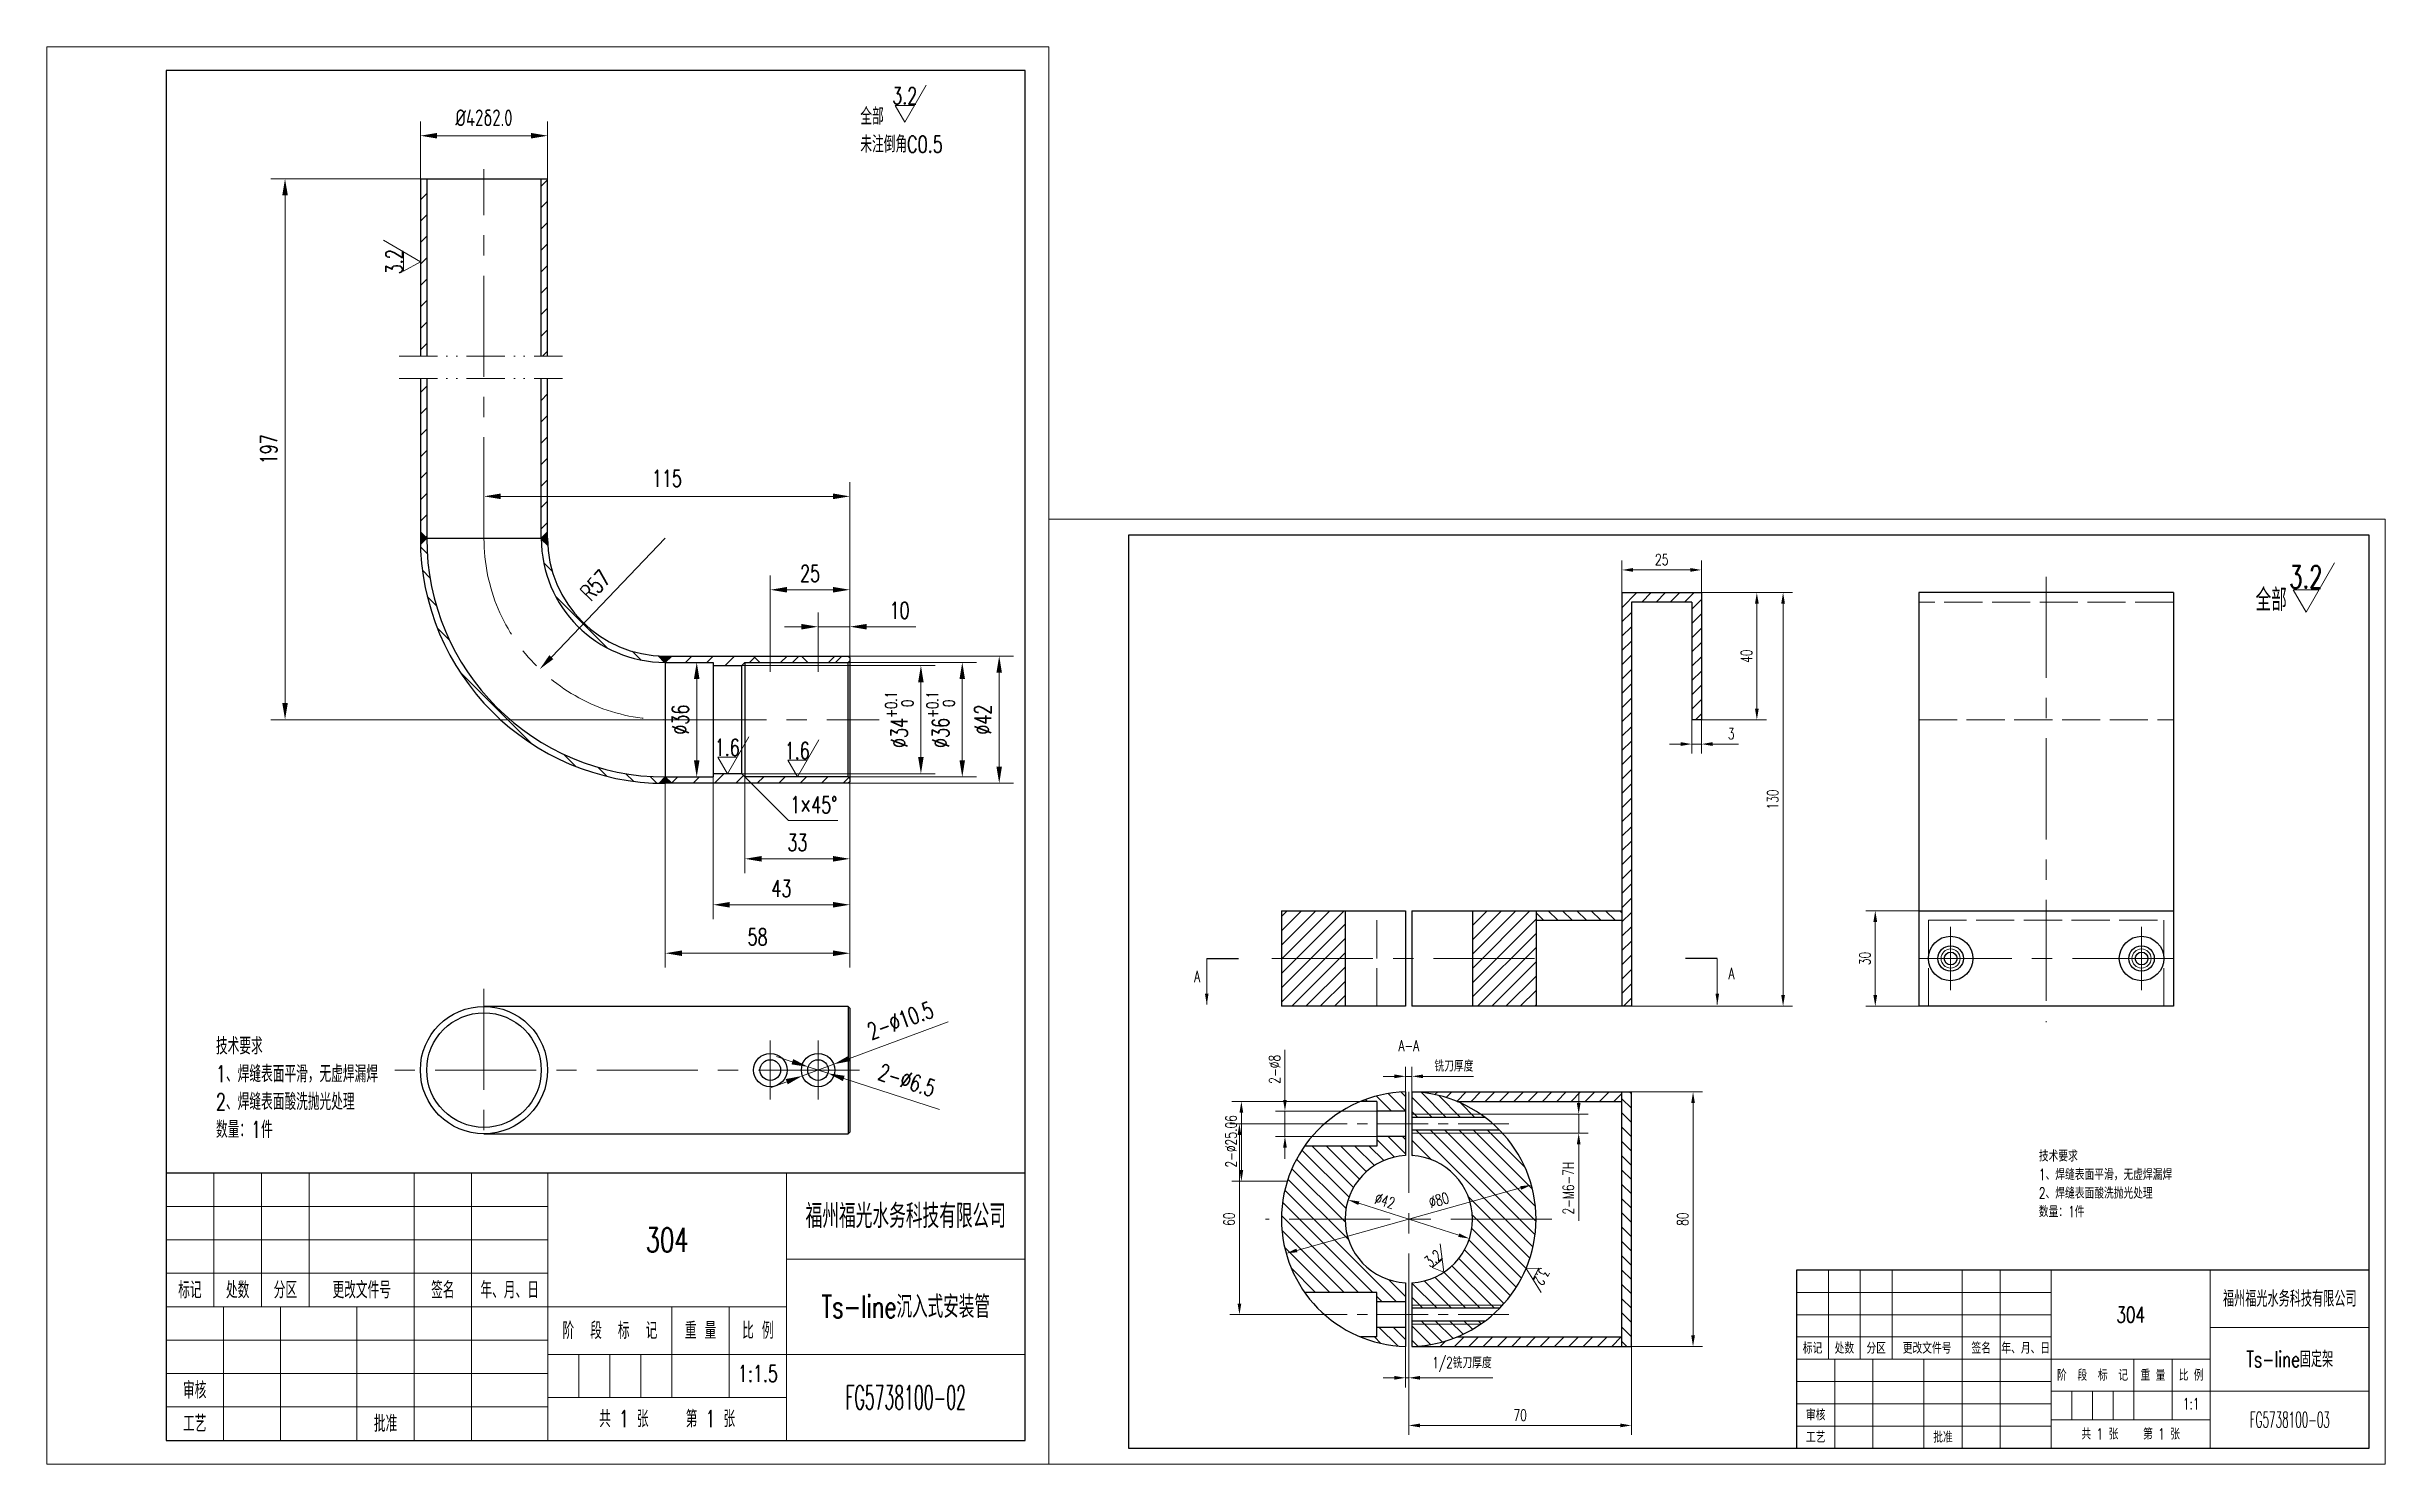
# Model space of a CAD drawing. Header units: millimetres. Extents: x 0 to 10469, y -1705 to 1188.
# Drawn here: x 2422 to 3157, y 0 to 446 of the extents above; entities that cross this region are included whole.
import ezdxf
from ezdxf.enums import TextEntityAlignment as Align

# ---------------------------------------------------------------- set-up
doc = ezdxf.new("R2010")
doc.units = ezdxf.units.MM
for name, pattern in [('ACAD_ISO02W100', [15, 12, -3]), ('ACAD_ISO12W100', [21, 12, -3, 0, -3, 0, -3]), ('CENTER', [50.8, 31.75, -6.35, 6.35, -6.35])]:
    doc.linetypes.add(name, pattern=pattern)
for name, color, linetype, lineweight in [('中心线', 1, 'CENTER', 15), ('剖断线', 3, 'ACAD_ISO12W100', 15), ('剖面线', 4, 'Continuous', 15), ('粗实线', 7, 'Continuous', 30), ('细实线', 3, 'Continuous', 15), ('虚线', 2, 'ACAD_ISO02W100', 15)]:
    doc.layers.add(name, color=color, linetype=linetype, lineweight=lineweight)
doc.styles.add('1.5', font='simplex.shx', dxfattribs={"width": 0.7, "height": 5.25, "bigfont": 'hztxt.shx'})
doc.styles.add('2', font='simplex.shx', dxfattribs={"width": 0.7, "height": 7, "bigfont": 'hztxt.shx'})
doc.styles.add('机械工程图样式', font='simplex.shx', dxfattribs={"width": 0.7, "height": 3.5, "bigfont": 'hztxt.shx'})
doc.dimstyles.new('机械工程图', dxfattribs={"dimtxt": 3.5, "dimasz": 3.5, "dimexe": 3, "dimexo": 0, "dimgap": 1.5, "dimtad": 1, "dimdec": 3, "dimdsep": 46, "dimtxsty": '机械工程图样式', "dimcen": 0, "dimclrd": 256, "dimclre": 256, "dimclrt": 256, "dimadec": 3, "dimazin": 2, "dimtfac": 1, "dimtdec": 3, "dimtmove": 0, "dimatfit": 3, "dimfxl": 1, "dimtolj": 1, "dimtzin": 0, "dimlwd": -1, "dimlwe": -1, "dimarcsym": 0})
doc.dimstyles.new('机械工程图-1.5', dxfattribs={"dimtxt": 3.5, "dimasz": 5.25, "dimexe": 4.5, "dimexo": 0, "dimgap": 2.5, "dimtad": 1, "dimdec": 3, "dimdsep": 46, "dimtxsty": '1.5', "dimcen": 0, "dimclrd": 256, "dimclre": 256, "dimadec": 0, "dimazin": 2, "dimtfac": 1, "dimtdec": 3, "dimtmove": 0, "dimatfit": 3, "dimfxl": 1, "dimtolj": 1, "dimtzin": 0, "dimlwd": -1, "dimlwe": -1, "dimarcsym": 0})
doc.dimstyles.new('机械工程图-1.5-圆', dxfattribs={"dimtxt": 3.5, "dimasz": 5.25, "dimexe": 4.5, "dimexo": 0, "dimgap": 3, "dimtad": 1, "dimdec": 3, "dimdsep": 46, "dimtxsty": '1.5', "dimcen": 0, "dimclrd": 256, "dimclre": 256, "dimadec": 0, "dimazin": 2, "dimtfac": 1, "dimtdec": 3, "dimtmove": 0, "dimatfit": 0, "dimfxl": 1, "dimtolj": 1, "dimtzin": 0, "dimlwd": -1, "dimlwe": -1, "dimarcsym": 0})
doc.dimstyles.new('机械工程图-圆', dxfattribs={"dimtxt": 3.5, "dimasz": 3.5, "dimexe": 3, "dimexo": 0, "dimgap": 1.5, "dimtad": 1, "dimdec": 3, "dimdsep": 46, "dimtxsty": '机械工程图样式', "dimcen": 0, "dimclrd": 256, "dimclre": 256, "dimadec": 0, "dimazin": 2, "dimtfac": 1, "dimtdec": 3, "dimtmove": 0, "dimatfit": 0, "dimfxl": 1, "dimtolj": 1, "dimtzin": 0, "dimlwd": -1, "dimlwe": -1, "dimarcsym": 0})
pattern_1 = [(135, (532.5, 1696.2404), (-2.245064, -2.245064), [])]
pattern_2 = [(45, (532.5, 1696.2404), (-2.245064, 2.245064), [])]

msp = doc.modelspace()

# ---------------------------------------------------------------- texts
at = {"layer": '剖断线', "insert": (2847.394, 133.3196), "char_height": 3.5, "width": 8.534657, "attachment_point": 1, "style": '机械工程图样式'}
msp.add_mtext('A-A', dxfattribs=at)
at = {"layer": '细实线'}
for s, insert, char_height, width, attachment_point, style in [('全部\\P未注倒角C0.5', (2678.2192, 426.2439), 5.25, 51.780815, 1, '1.5'), ('全部', (3116.7583, 275.1722), 7, 29.442141, 1, '2'), ('1×45%%d', (2656.1604, 209.8793), 5.25, 15.120755, 1, '1.5'), ('A', (2785.043, 155.0537), 3.5, 7.306376, 3, '机械工程图样式'), ('A', (2951.1264, 156.0003), 3.5, 7.306376, 1, '机械工程图样式'), ('技术要求\\P1、焊缝表面平滑，无虚焊漏焊\\P2、焊缝表面酸洗抛光处理\\P数量：1件', (2475.6762, 134.0555), 5.25, 51.723218, 1, '1.5'), ('技术要求\\P1、焊缝表面平滑，无虚焊漏焊\\P2、焊缝表面酸洗抛光处理\\P数量：1件', (3048.624, 98.638), 3.5, 103.875982, 1, '机械工程图样式')]:
    msp.add_mtext(s, dxfattribs=dict(at, insert=insert, char_height=char_height, width=width, attachment_point=attachment_point, style=style))

# ---------------------------------------------------------------- blocks, each defined once
blk = doc.blocks.new('粗糙度')
at = {"layer": '细实线'}
for p, q in [((0, 0), (4.48, 7.75)), ((0, 0), (-2.02, 3.5)), ((-2.02, 3.5), (2.02, 3.5))]:
    blk.add_line(p, q, dxfattribs=at)
at = {"layer": '细实线', "style": '机械工程图样式', "width": 0.7}
blk.add_attdef('粗糙度', text='', height=3.5, dxfattribs=at).set_placement((-0.02, 5.51), align=Align.MIDDLE_CENTER)
blk = doc.blocks.new('*D27')
at = {"layer": 'Defpoints', "color": 0}
for p in [(2631.92, 216.01), (2674.92, 214.51), (2631.92, 175.84)]:
    blk.add_point(p, dxfattribs=at)
at = {"layer": '细实线'}
for p, q in [((2631.92, 216.01), (2631.92, 171.34)), ((2674.92, 214.51), (2674.92, 171.34)), ((2669.67, 175.84), (2637.17, 175.84))]:
    blk.add_line(p, q, dxfattribs=at)
for points in [[(2637.17, 176.71), (2637.17, 174.96), (2631.92, 175.84)], [(2669.67, 176.71), (2669.67, 174.96), (2674.92, 175.84)]]:
    blk.add_solid(points, dxfattribs=at)
at = {"layer": '细实线', "color": 0, "insert": (2653.42, 180.96), "char_height": 5.25, "attachment_point": 5, "style": '1.5'}
blk.add_mtext('\\A1;43', dxfattribs=at)
blk = doc.blocks.new('*D31')
at = {"layer": 'Defpoints', "color": 0}
for p in [(2631.92, 252.01), (2626.79, 216.01), (2631.92, 216.01)]:
    blk.add_point(p, dxfattribs=at)
at = {"layer": '细实线'}
for p, q in [((2631.92, 252.01), (2622.29, 252.01)), ((2626.79, 246.76), (2626.79, 221.26)), ((2631.92, 216.01), (2622.29, 216.01))]:
    blk.add_line(p, q, dxfattribs=at)
for points in [[(2627.66, 246.76), (2625.91, 246.76), (2626.79, 252.01)], [(2625.91, 221.26), (2627.66, 221.26), (2626.79, 216.01)]]:
    blk.add_solid(points, dxfattribs=at)
at = {"layer": '细实线', "color": 0, "insert": (2621.66, 234.01), "char_height": 5.25, "attachment_point": 5, "rotation": 90, "style": '1.5'}
blk.add_mtext('\\A1;%%c36', dxfattribs=at)
blk = doc.blocks.new('*D32')
at = {"layer": 'Defpoints', "color": 0}
for p in [(2579.92, 417.54), (2539.92, 404.01), (2579.92, 404.01)]:
    blk.add_point(p, dxfattribs=at)
at = {"layer": '细实线'}
for p, q in [((2539.92, 404.01), (2539.92, 422.04)), ((2579.92, 404.01), (2579.92, 422.04)), ((2545.17, 417.54), (2574.67, 417.54))]:
    blk.add_line(p, q, dxfattribs=at)
for points in [[(2545.17, 418.42), (2545.17, 416.67), (2539.92, 417.54)], [(2574.67, 416.67), (2574.67, 418.42), (2579.92, 417.54)]]:
    blk.add_solid(points, dxfattribs=at)
at = {"layer": '细实线', "color": 0, "insert": (2559.92, 423.17), "char_height": 5.25, "attachment_point": 5, "style": '1.5'}
blk.add_mtext('\\A1;%%c42δ2.0', dxfattribs=at)
blk = doc.blocks.new('*D33')
at = {"layer": 'Defpoints', "color": 0}
for p in [(2616.92, 214.01), (2674.92, 214.51), (2674.92, 160.6)]:
    blk.add_point(p, dxfattribs=at)
at = {"layer": '细实线'}
for p, q in [((2616.92, 214.01), (2616.92, 156.1)), ((2674.92, 214.51), (2674.92, 156.1)), ((2622.17, 160.6), (2669.67, 160.6))]:
    blk.add_line(p, q, dxfattribs=at)
for points in [[(2622.17, 161.48), (2622.17, 159.73), (2616.92, 160.6)], [(2669.67, 161.48), (2669.67, 159.73), (2674.92, 160.6)]]:
    blk.add_solid(points, dxfattribs=at)
at = {"layer": '细实线', "color": 0, "insert": (2645.92, 165.73), "char_height": 5.25, "attachment_point": 5, "style": '1.5'}
blk.add_mtext('\\A1;58', dxfattribs=at)
blk = doc.blocks.new('*D34')
at = {"layer": 'Defpoints', "color": 0}
for p in [(2640.92, 251.01), (2640.92, 217.01), (2697.25, 217.01)]:
    blk.add_point(p, dxfattribs=at)
at = {"layer": '细实线'}
for p, q in [((2640.92, 251.01), (2701.75, 251.01)), ((2697.25, 245.76), (2697.25, 222.26)), ((2640.92, 217.01), (2701.75, 217.01))]:
    blk.add_line(p, q, dxfattribs=at)
for points in [[(2698.12, 245.76), (2696.37, 245.76), (2697.25, 251.01)], [(2696.37, 222.26), (2698.12, 222.26), (2697.25, 217.01)]]:
    blk.add_solid(points, dxfattribs=at)
at = {"layer": '细实线', "color": 0, "insert": (2690.46, 234.01), "char_height": 5.25, "attachment_point": 5, "rotation": 90, "style": '1.5'}
blk.add_mtext('\\A1;\\A1;%%c34{\\H0.7x;\\S+0.1^   0;}', dxfattribs=at)
blk = doc.blocks.new('*D35')
at = {"layer": 'Defpoints', "color": 0}
for p in [(2559.92, 304.2), (2559.92, 291.01), (2674.92, 253.51)]:
    blk.add_point(p, dxfattribs=at)
at = {"layer": '细实线'}
for p, q in [((2559.92, 291.01), (2559.92, 308.7)), ((2674.92, 253.51), (2674.92, 308.7)), ((2669.67, 304.2), (2565.17, 304.2))]:
    blk.add_line(p, q, dxfattribs=at)
for points in [[(2565.17, 305.08), (2565.17, 303.33), (2559.92, 304.2)], [(2669.67, 305.08), (2669.67, 303.33), (2674.92, 304.2)]]:
    blk.add_solid(points, dxfattribs=at)
at = {"layer": '细实线', "color": 0, "insert": (2617.42, 309.83), "char_height": 5.25, "attachment_point": 5, "style": '1.5'}
blk.add_mtext('\\A1;115', dxfattribs=at)
blk = doc.blocks.new('*D36')
at = {"layer": 'Defpoints', "color": 0}
for p in [(2669.84, 125.7), (2659.99, 122.05)]:
    blk.add_point(p, dxfattribs=at)
at = {"layer": '细实线'}
for p, q in [((2674.76, 127.53), (2705.82, 139.04)), ((2659.99, 122.05), (2669.84, 125.7)), ((2655.07, 120.23), (2650.15, 118.41))]:
    blk.add_line(p, q, dxfattribs=at)
for points in [[(2674.46, 128.35), (2675.07, 126.71), (2669.84, 125.7)], [(2655.38, 119.41), (2654.77, 121.05), (2659.99, 122.05)]]:
    blk.add_solid(points, dxfattribs=at)
at = {"layer": '细实线', "color": 0, "insert": (2690.8, 139.47), "char_height": 5.25, "attachment_point": 5, "rotation": 20.33385, "style": '1.5'}
blk.add_mtext('\\A1;2-∅10.5', dxfattribs=at)
blk = doc.blocks.new('*D37')
at = {"layer": 'Defpoints', "color": 0}
for p in [(2661.83, 124.88), (2668.01, 122.87)]:
    blk.add_point(p, dxfattribs=at)
at = {"layer": '细实线'}
for p, q in [((2656.83, 126.51), (2651.84, 128.13)), ((2661.83, 124.88), (2668.01, 122.87)), ((2673, 121.25), (2703.06, 111.47))]:
    blk.add_line(p, q, dxfattribs=at)
for points in [[(2656.56, 125.68), (2657.11, 127.34), (2661.83, 124.88)], [(2673.27, 122.08), (2672.73, 120.42), (2668.01, 122.87)]]:
    blk.add_solid(points, dxfattribs=at)
at = {"layer": '细实线', "color": 0, "insert": (2692.87, 120.7), "char_height": 5.25, "attachment_point": 5, "rotation": 341.97891, "style": '1.5'}
blk.add_mtext('\\A1;2-∅6.5', dxfattribs=at)
blk = doc.blocks.new('*D38')
at = {"layer": 'Defpoints', "color": 0}
for p in [(2674.92, 274.84), (2649.92, 258.01), (2674.92, 254.01)]:
    blk.add_point(p, dxfattribs=at)
at = {"layer": '细实线'}
for p, q in [((2649.92, 258.01), (2649.92, 279.34)), ((2674.92, 254.01), (2674.92, 279.34)), ((2655.17, 274.84), (2669.67, 274.84))]:
    blk.add_line(p, q, dxfattribs=at)
for points in [[(2655.17, 275.72), (2655.17, 273.97), (2649.92, 274.84)], [(2669.67, 275.72), (2669.67, 273.97), (2674.92, 274.84)]]:
    blk.add_solid(points, dxfattribs=at)
at = {"layer": '细实线', "color": 0, "insert": (2662.42, 279.97), "char_height": 5.25, "attachment_point": 5, "style": '1.5'}
blk.add_mtext('\\A1;25', dxfattribs=at)
blk = doc.blocks.new('*D39')
at = {"layer": 'Defpoints', "color": 0}
for p in [(2664.92, 258.01), (2674.92, 263.23), (2674.92, 254.01)]:
    blk.add_point(p, dxfattribs=at)
at = {"layer": '细实线'}
for p, q in [((2664.92, 258.01), (2664.92, 267.73)), ((2674.92, 254.01), (2674.92, 267.73)), ((2659.67, 263.23), (2654.42, 263.23)), ((2664.92, 263.23), (2674.92, 263.23)), ((2680.17, 263.23), (2695.67, 263.23))]:
    blk.add_line(p, q, dxfattribs=at)
for points in [[(2659.67, 264.1), (2659.67, 262.35), (2664.92, 263.23)], [(2680.17, 264.1), (2680.17, 262.35), (2674.92, 263.23)]]:
    blk.add_solid(points, dxfattribs=at)
at = {"layer": '细实线', "color": 0, "insert": (2690.54, 268.35), "char_height": 5.25, "attachment_point": 5, "style": '1.5'}
blk.add_mtext('\\A1;10', dxfattribs=at)
blk = doc.blocks.new('*D40')
at = {"layer": 'Defpoints', "color": 0}
for p in [(2674.42, 252.01), (2674.42, 216.01), (2710.25, 216.01)]:
    blk.add_point(p, dxfattribs=at)
at = {"layer": '细实线'}
for p, q in [((2674.42, 252.01), (2714.75, 252.01)), ((2710.25, 246.76), (2710.25, 221.26)), ((2674.42, 216.01), (2714.75, 216.01))]:
    blk.add_line(p, q, dxfattribs=at)
for points in [[(2711.12, 246.76), (2709.37, 246.76), (2710.25, 252.01)], [(2709.37, 221.26), (2711.12, 221.26), (2710.25, 216.01)]]:
    blk.add_solid(points, dxfattribs=at)
at = {"layer": '细实线', "color": 0, "insert": (2703.46, 234.01), "char_height": 5.25, "attachment_point": 5, "rotation": 90, "style": '1.5'}
blk.add_mtext('\\A1;\\A1;%%c36{\\H0.7x;\\S+0.1^   0;}', dxfattribs=at)
blk = doc.blocks.new('*D28')
at = {"layer": 'Defpoints', "color": 0}
for p in [(2674.42, 254.01), (2674.42, 214.01), (2721.86, 214.01)]:
    blk.add_point(p, dxfattribs=at)
at = {"layer": '细实线'}
for p, q in [((2674.42, 254.01), (2726.36, 254.01)), ((2721.86, 248.76), (2721.86, 219.26)), ((2674.42, 214.01), (2726.36, 214.01))]:
    blk.add_line(p, q, dxfattribs=at)
for points in [[(2722.73, 248.76), (2720.98, 248.76), (2721.86, 254.01)], [(2720.98, 219.26), (2722.73, 219.26), (2721.86, 214.01)]]:
    blk.add_solid(points, dxfattribs=at)
at = {"layer": '细实线', "color": 0, "insert": (2716.73, 234.01), "char_height": 5.25, "attachment_point": 5, "rotation": 90, "style": '1.5'}
blk.add_mtext('\\A1;%%c42', dxfattribs=at)
blk = doc.blocks.new('*D41')
at = {"layer": 'Defpoints', "color": 0}
for p in [(2616.92, 291.01), (2577.45, 249.88)]:
    blk.add_point(p, dxfattribs=at)
at = {"layer": '细实线'}
blk.add_line((2616.92, 291.01), (2581.09, 253.67), dxfattribs=at)
blk.add_solid([(2580.45, 254.27), (2581.72, 253.06), (2577.45, 249.88)], dxfattribs=at)
at = {"layer": '细实线', "color": 0, "insert": (2594.94, 276.23), "char_height": 5.25, "attachment_point": 5, "rotation": 46.17842, "style": '1.5'}
blk.add_mtext('\\A1;R57', dxfattribs=at)
blk = doc.blocks.new('*D29')
at = {"layer": 'Defpoints', "color": 0}
for p in [(2641.92, 216.01), (2674.92, 214.51), (2674.92, 190.28)]:
    blk.add_point(p, dxfattribs=at)
at = {"layer": '细实线'}
for p, q in [((2641.92, 216.01), (2641.92, 185.78)), ((2674.92, 214.51), (2674.92, 185.78)), ((2647.17, 190.28), (2669.67, 190.28))]:
    blk.add_line(p, q, dxfattribs=at)
for points in [[(2647.17, 191.16), (2647.17, 189.41), (2641.92, 190.28)], [(2669.67, 191.16), (2669.67, 189.41), (2674.92, 190.28)]]:
    blk.add_solid(points, dxfattribs=at)
at = {"layer": '细实线', "color": 0, "insert": (2658.42, 195.41), "char_height": 5.25, "attachment_point": 5, "style": '1.5'}
blk.add_mtext('\\A1;33', dxfattribs=at)
blk = doc.blocks.new('标题栏')
at = {"layer": '粗实线'}
blk.add_lwpolyline([(-180, 0), (0, 0), (0, 56), (-180, 56)], close=True, dxfattribs=at)
at = {"layer": '细实线'}
for p, q in [((-170, 56), (-170, 28)), ((-160, 56), (-160, 28)), ((-150, 56), (-150, 28)), ((-128, 56), (-128, 0)), ((-116, 56), (-116, 0)), ((-100, 56), (-100, 0)), ((-50, 56), (-50, 0)), ((-100, 49), (-180, 49)), ((-100, 42), (-180, 42)), ((-100, 35), (-180, 35)), ((0, 38), (-50, 38)), ((-50, 28), (-180, 28)), ((-168, 28), (-168, 0)), ((-156, 28), (-156, 0)), ((-140, 28), (-140, 0)), ((-74, 28), (-74, 9)), ((-62, 28), (-62, 9)), ((-100, 21), (-180, 21)), ((0, 18), (-100, 18)), ((-93.5, 18), (-93.5, 9)), ((-87, 18), (-87, 9)), ((-80.5, 18), (-80.5, 9)), ((-100, 14), (-180, 14)), ((-100, 7), (-180, 7)), ((-100, 9), (-50, 9))]:
    blk.add_line(p, q, dxfattribs=at)
at = {"layer": '细实线', "style": '机械工程图样式', "width": 0.7}
for s, p in [('标记', (-175, 31.5)), ('处数', (-165, 31.49)), ('分区', (-155, 31.5)), ('更改文件号', (-139, 31.5)), ('签名', (-122, 31.5)), ('年、月、日', (-108, 31.5)), ('阶  段  标  记', (-87, 23)), ('重 量', (-68, 23)), ('比 例', (-56, 23)), ('审核', (-174, 10.5)), ('工艺', (-174, 3.5)), ('批准', (-134, 3.5))]:
    blk.add_text(s, height=3.5, dxfattribs=at).set_placement(p, align=Align.MIDDLE_CENTER)
for tag, height, p in [('单位名称', 5, (-25, 47)), ('材料标记', 5, (-75, 42)), ('图样名称', 5, (-25, 28)), ('重量', 3.5, (-68, 14)), ('比例', 3.5, (-56, 14)), ('图样代号', 5, (-25, 9)), ('共张第张', 3.5, (-75, 4.51))]:
    blk.add_attdef(tag, text='', height=height, dxfattribs=at).set_placement(p, align=Align.MIDDLE_CENTER)
blk = doc.blocks.new('*D42')
at = {"layer": 'Defpoints', "color": 0}
for p in [(2850.58, 37.01), (2920.58, 37.01), (2920.58, 12.19)]:
    blk.add_point(p, dxfattribs=at)
at = {"layer": '细实线'}
for p, q in [((2850.58, 37.01), (2850.58, 9.19)), ((2920.58, 37.01), (2920.58, 9.19)), ((2854.08, 12.19), (2917.08, 12.19))]:
    blk.add_line(p, q, dxfattribs=at)
for points in [[(2854.08, 12.78), (2854.08, 11.61), (2850.58, 12.19)], [(2917.08, 12.78), (2917.08, 11.61), (2920.58, 12.19)]]:
    blk.add_solid(points, dxfattribs=at)
at = {"layer": '细实线', "insert": (2885.58, 15.44), "char_height": 3.5, "attachment_point": 5, "style": '机械工程图样式'}
blk.add_mtext('\\A1;70', dxfattribs=at)
blk = doc.blocks.new('*D30')
at = {"layer": 'Defpoints', "color": 0}
for p in [(2942.58, 273.95), (2959.99, 273.95), (2942.58, 233.95)]:
    blk.add_point(p, dxfattribs=at)
at = {"layer": '细实线'}
for p, q in [((2942.58, 273.95), (2962.99, 273.95)), ((2959.99, 237.45), (2959.99, 270.45)), ((2942.58, 233.95), (2962.99, 233.95))]:
    blk.add_line(p, q, dxfattribs=at)
for points in [[(2959.41, 270.45), (2960.58, 270.45), (2959.99, 273.95)], [(2959.41, 237.45), (2960.58, 237.45), (2959.99, 233.95)]]:
    blk.add_solid(points, dxfattribs=at)
at = {"layer": '细实线', "color": 0, "insert": (2956.74, 253.95), "char_height": 3.5, "attachment_point": 5, "rotation": 90, "style": '机械工程图样式'}
blk.add_mtext('\\A1;40', dxfattribs=at)
blk = doc.blocks.new('*D43')
at = {"layer": 'Defpoints', "color": 0}
for p in [(3010.91, 173.95), (2997.22, 143.95), (3010.91, 143.95)]:
    blk.add_point(p, dxfattribs=at)
at = {"layer": '细实线'}
for p, q in [((3010.91, 173.95), (2994.22, 173.95)), ((2997.22, 170.45), (2997.22, 147.45)), ((3010.91, 143.95), (2994.22, 143.95))]:
    blk.add_line(p, q, dxfattribs=at)
for points in [[(2996.63, 170.45), (2997.8, 170.45), (2997.22, 173.95)], [(2996.63, 147.45), (2997.8, 147.45), (2997.22, 143.95)]]:
    blk.add_solid(points, dxfattribs=at)
at = {"layer": '细实线', "color": 0, "insert": (2993.97, 158.95), "char_height": 3.5, "attachment_point": 5, "rotation": 90, "style": '机械工程图样式'}
blk.add_mtext('\\A1;30', dxfattribs=at)
blk = doc.blocks.new('*D44')
at = {"layer": 'Defpoints', "color": 0}
for p in [(2939.58, 233.95), (2942.58, 233.95), (2942.58, 226.34)]:
    blk.add_point(p, dxfattribs=at)
at = {"layer": '细实线'}
for p, q in [((2939.58, 233.95), (2939.58, 223.34)), ((2942.58, 233.95), (2942.58, 223.34)), ((2936.08, 226.34), (2932.58, 226.34)), ((2939.58, 226.34), (2942.58, 226.34)), ((2946.08, 226.34), (2954.22, 226.34))]:
    blk.add_line(p, q, dxfattribs=at)
for points in [[(2936.08, 226.93), (2936.08, 225.76), (2939.58, 226.34)], [(2946.08, 226.93), (2946.08, 225.76), (2942.58, 226.34)]]:
    blk.add_solid(points, dxfattribs=at)
at = {"layer": '细实线', "color": 0, "insert": (2951.9, 229.59), "char_height": 3.5, "attachment_point": 5, "style": '机械工程图样式'}
blk.add_mtext('\\A1;3', dxfattribs=at)
blk = doc.blocks.new('*D45')
at = {"layer": 'Defpoints', "color": 0}
for p in [(2851.58, 121.91), (2849.58, 117), (2851.58, 117)]:
    blk.add_point(p, dxfattribs=at)
at = {"layer": '细实线'}
for p, q in [((2846.08, 121.91), (2842.58, 121.91)), ((2849.58, 117), (2849.58, 124.91)), ((2849.58, 121.91), (2851.58, 121.91)), ((2851.58, 117), (2851.58, 124.91)), ((2855.08, 121.91), (2870.98, 121.91))]:
    blk.add_line(p, q, dxfattribs=at)
for points in [[(2846.08, 121.33), (2846.08, 122.5), (2849.58, 121.91)], [(2855.08, 122.5), (2855.08, 121.33), (2851.58, 121.91)]]:
    blk.add_solid(points, dxfattribs=at)
at = {"layer": '细实线', "color": 0, "insert": (2864.78, 125.16), "char_height": 3.5, "attachment_point": 5, "style": '机械工程图样式'}
blk.add_mtext('\\A1;铣刀厚度', dxfattribs=at)
blk = doc.blocks.new('*D46')
at = {"layer": 'Defpoints', "color": 0}
for p in [(2889.11, 87.76), (2812.06, 66.27)]:
    blk.add_point(p, dxfattribs=at)
at = {"layer": '细实线'}
blk.add_line((2815.43, 67.21), (2885.74, 86.82), dxfattribs=at)
for points in [[(2885.59, 87.38), (2885.9, 86.26), (2889.11, 87.76)], [(2815.27, 67.77), (2815.58, 66.64), (2812.06, 66.27)]]:
    blk.add_solid(points, dxfattribs=at)
at = {"layer": '细实线', "color": 0, "insert": (2860.05, 83.03), "char_height": 3.5, "attachment_point": 5, "rotation": 15.58342, "style": '机械工程图样式'}
blk.add_mtext('\\A1;∅80', dxfattribs=at)
blk = doc.blocks.new('*D47')
at = {"layer": 'Defpoints', "color": 0}
for p in [(2831.53, 83.1), (2869.64, 70.93)]:
    blk.add_point(p, dxfattribs=at)
at = {"layer": '细实线'}
blk.add_line((2834.87, 82.03), (2866.3, 71.99), dxfattribs=at)
for points in [[(2835.04, 82.59), (2834.69, 81.48), (2831.53, 83.1)], [(2866.13, 71.44), (2866.48, 72.55), (2869.64, 70.93)]]:
    blk.add_solid(points, dxfattribs=at)
at = {"layer": '细实线', "color": 0, "insert": (2843.11, 82.81), "char_height": 3.5, "attachment_point": 5, "rotation": 342.28882, "style": '机械工程图样式'}
blk.add_mtext('\\A1;%%c42', dxfattribs=at)
blk = doc.blocks.new('*D48')
at = {"layer": 'Defpoints', "color": 0}
for p in [(2873.19, 110.01), (2880.1, 104.01), (2904, 104.01)]:
    blk.add_point(p, dxfattribs=at)
at = {"layer": '细实线'}
for p, q in [((2904, 113.51), (2904, 117.01)), ((2873.19, 110.01), (2907, 110.01)), ((2880.1, 104.01), (2907, 104.01)), ((2904, 110.01), (2904, 104.01)), ((2904, 100.51), (2904, 76.51))]:
    blk.add_line(p, q, dxfattribs=at)
for points in [[(2903.41, 113.51), (2904.58, 113.51), (2904, 110.01)], [(2904.58, 100.51), (2903.41, 100.51), (2904, 104.01)]]:
    blk.add_solid(points, dxfattribs=at)
at = {"layer": '细实线', "insert": (2900.75, 86.76), "char_height": 3.5, "attachment_point": 5, "rotation": 90, "style": '机械工程图样式'}
blk.add_mtext('\\A1;2-M6-7H', dxfattribs=at)
blk = doc.blocks.new('*D49')
at = {"layer": 'Defpoints', "color": 0}
for p in [(2849.58, 37.01), (2850.58, 37.01), (2850.58, 27.16)]:
    blk.add_point(p, dxfattribs=at)
at = {"layer": '细实线'}
for p, q in [((2849.58, 37.01), (2849.58, 24.16)), ((2850.58, 37.01), (2850.58, 24.16)), ((2846.08, 27.16), (2842.58, 27.16)), ((2849.58, 27.16), (2850.58, 27.16)), ((2854.08, 27.16), (2876.96, 27.16))]:
    blk.add_line(p, q, dxfattribs=at)
for points in [[(2846.08, 26.58), (2846.08, 27.74), (2849.58, 27.16)], [(2854.08, 27.74), (2854.08, 26.58), (2850.58, 27.16)]]:
    blk.add_solid(points, dxfattribs=at)
at = {"layer": '细实线', "insert": (2867.27, 31.33), "char_height": 3.5, "attachment_point": 5, "style": '机械工程图样式'}
blk.add_mtext('\\A1;1/2铣刀厚度', dxfattribs=at)
blk = doc.blocks.new('*D50')
at = {"layer": 'Defpoints', "color": 0}
for p in [(2920.58, 117.01), (2920.58, 37.01), (2939.94, 37.01)]:
    blk.add_point(p, dxfattribs=at)
at = {"layer": '细实线'}
for p, q in [((2920.58, 117.01), (2942.94, 117.01)), ((2939.94, 113.51), (2939.94, 40.51)), ((2920.58, 37.01), (2942.94, 37.01))]:
    blk.add_line(p, q, dxfattribs=at)
for points in [[(2939.36, 113.51), (2940.53, 113.51), (2939.94, 117.01)], [(2939.36, 40.51), (2940.53, 40.51), (2939.94, 37.01)]]:
    blk.add_solid(points, dxfattribs=at)
at = {"layer": '细实线', "insert": (2936.69, 77.01), "char_height": 3.5, "attachment_point": 5, "rotation": 90, "style": '机械工程图样式'}
blk.add_mtext('\\A1;80', dxfattribs=at)
blk = doc.blocks.new('*D51')
at = {"layer": 'Defpoints', "color": 0}
for p in [(2497.39, 404.01), (2539.92, 404.01), (2616.92, 234.01)]:
    blk.add_point(p, dxfattribs=at)
at = {"layer": '细实线'}
for p, q in [((2539.92, 404.01), (2492.89, 404.01)), ((2497.39, 239.26), (2497.39, 398.76)), ((2616.92, 234.01), (2492.89, 234.01))]:
    blk.add_line(p, q, dxfattribs=at)
for points in [[(2498.27, 398.76), (2496.52, 398.76), (2497.39, 404.01)], [(2496.52, 239.26), (2498.27, 239.26), (2497.39, 234.01)]]:
    blk.add_solid(points, dxfattribs=at)
at = {"layer": '细实线', "color": 0, "insert": (2492.27, 319.01), "char_height": 5.25, "attachment_point": 5, "rotation": 90, "style": '1.5'}
blk.add_mtext('\\A1;197', dxfattribs=at)
blk = doc.blocks.new('*D52')
at = {"layer": 'Defpoints', "color": 0}
for p in [(2942.58, 273.95), (2920.58, 143.95), (2968.24, 143.95)]:
    blk.add_point(p, dxfattribs=at)
at = {"layer": '细实线'}
for p, q in [((2942.58, 273.95), (2971.24, 273.95)), ((2968.24, 270.45), (2968.24, 147.45)), ((2920.58, 143.95), (2971.24, 143.95))]:
    blk.add_line(p, q, dxfattribs=at)
for points in [[(2967.65, 270.45), (2968.82, 270.45), (2968.24, 273.95)], [(2967.65, 147.45), (2968.82, 147.45), (2968.24, 143.95)]]:
    blk.add_solid(points, dxfattribs=at)
at = {"layer": '细实线', "insert": (2964.99, 208.95), "char_height": 3.5, "attachment_point": 5, "rotation": 90, "style": '机械工程图样式'}
blk.add_mtext('\\A1;130', dxfattribs=at)
blk = doc.blocks.new('*D53')
at = {"layer": 'Defpoints', "color": 0}
for p in [(2942.58, 281.07), (2917.58, 273.95), (2942.58, 273.95)]:
    blk.add_point(p, dxfattribs=at)
at = {"layer": '细实线'}
for p, q in [((2917.58, 273.95), (2917.58, 284.07)), ((2921.08, 281.07), (2939.08, 281.07)), ((2942.58, 273.95), (2942.58, 284.07))]:
    blk.add_line(p, q, dxfattribs=at)
for points in [[(2921.08, 281.66), (2921.08, 280.49), (2917.58, 281.07)], [(2939.08, 281.66), (2939.08, 280.49), (2942.58, 281.07)]]:
    blk.add_solid(points, dxfattribs=at)
at = {"layer": '细实线', "insert": (2930.08, 284.32), "char_height": 3.5, "attachment_point": 5, "style": '机械工程图样式'}
blk.add_mtext('\\A1;25', dxfattribs=at)
blk = doc.blocks.new('*D54')
at = {"layer": 'Defpoints', "color": 0}
for p in [(2811.67, 111.01), (2840.58, 111.01), (2840.58, 103.01)]:
    blk.add_point(p, dxfattribs=at)
at = {"layer": '细实线'}
for p, q in [((2811.67, 114.51), (2811.67, 130.23)), ((2840.58, 111.01), (2808.67, 111.01)), ((2811.67, 103.01), (2811.67, 111.01)), ((2840.58, 103.01), (2808.67, 103.01)), ((2811.67, 99.51), (2811.67, 96.01))]:
    blk.add_line(p, q, dxfattribs=at)
for points in [[(2811.09, 114.51), (2812.26, 114.51), (2811.67, 111.01)], [(2812.26, 99.51), (2811.09, 99.51), (2811.67, 103.01)]]:
    blk.add_solid(points, dxfattribs=at)
at = {"layer": '细实线', "insert": (2808.42, 124.12), "char_height": 3.5, "attachment_point": 5, "rotation": 90, "style": '机械工程图样式'}
blk.add_mtext('\\A1;2-%%c8', dxfattribs=at)
blk = doc.blocks.new('*D55')
at = {"layer": 'Defpoints', "color": 0}
for p in [(2797.98, 114.01), (2835.39, 114.01), (2812.41, 88.95)]:
    blk.add_point(p, dxfattribs=at)
at = {"layer": '细实线'}
for p, q in [((2835.39, 114.01), (2794.98, 114.01)), ((2797.98, 92.45), (2797.98, 110.51)), ((2812.41, 88.95), (2794.98, 88.95))]:
    blk.add_line(p, q, dxfattribs=at)
for points in [[(2798.56, 110.51), (2797.39, 110.51), (2797.98, 114.01)], [(2797.39, 92.45), (2798.56, 92.45), (2797.98, 88.95)]]:
    blk.add_solid(points, dxfattribs=at)
at = {"layer": '细实线', "insert": (2794.73, 101.48), "char_height": 3.5, "attachment_point": 5, "rotation": 90, "style": '机械工程图样式'}
blk.add_mtext('\\A1;2-%%c25.06', dxfattribs=at)
blk = doc.blocks.new('*D56')
at = {"layer": 'Defpoints', "color": 0}
for p in [(2821.13, 107.01), (2797.36, 47.01), (2821.13, 47.01)]:
    blk.add_point(p, dxfattribs=at)
at = {"layer": '细实线'}
for p, q in [((2821.13, 107.01), (2794.36, 107.01)), ((2797.36, 103.51), (2797.36, 50.51)), ((2821.13, 47.01), (2794.36, 47.01))]:
    blk.add_line(p, q, dxfattribs=at)
for points in [[(2796.78, 103.51), (2797.95, 103.51), (2797.36, 107.01)], [(2796.78, 50.51), (2797.95, 50.51), (2797.36, 47.01)]]:
    blk.add_solid(points, dxfattribs=at)
at = {"layer": '细实线', "insert": (2794.11, 77.01), "char_height": 3.5, "attachment_point": 5, "rotation": 90, "style": '机械工程图样式'}
blk.add_mtext('\\A1;60', dxfattribs=at)

# ---------------------------------------------------------------- dimensions: what is measured, and where the dimension line sits
at = {"layer": '细实线'}
for base, p1, p2, text, dimstyle, picture, middle in [((2579.9176, 417.5439), (2539.9176, 404.0056), (2579.9176, 404.0056), '%%c42δ2.0', '机械工程图-1.5-圆', '*D32', (2559.9176, 423.1689)), ((2851.5847, 121.9147), (2849.5847, 116.9993), (2851.5847, 116.9993), '铣刀厚度', '机械工程图-圆', '*D45', (2864.7822, 125.1647)), ((2850.5847, 27.1597), (2849.5847, 37.0118), (2850.5847, 37.0118), '1/2铣刀厚度', '机械工程图', '*D49', (2867.2716, 31.3263))]:
    dim = msp.add_linear_dim(base=base, p1=p1, p2=p2, text=text, dimstyle=dimstyle, dxfattribs=at)
    dim.commit()
    dim.dimension.update_dxf_attribs({"geometry": picture, "text_midpoint": middle})
for base, p1, p2, text, dimstyle, picture, middle in [((2497.3903, 404.0056), (2616.9176, 234.0056), (2539.9176, 404.0056), '197', '机械工程图-1.5', '*D51', (2492.2653, 319.0056)), ((2626.7878, 216.0056), (2631.9176, 252.0056), (2631.9176, 216.0056), '%%c<>', '机械工程图-1.5', '*D31', (2621.6628, 234.0056)), ((2710.2481, 216.0056), (2674.4176, 252.0056), (2674.4176, 216.0056), '\\A1;%%c<>{\\H0.7x;\\S+0.1^   0;}', '机械工程图-1.5', '*D40', (2703.4606, 234.0056)), ((2811.6728, 111.0118), (2840.5847, 103.0118), (2840.5847, 111.0118), '2-%%c<>', '机械工程图', '*D54', (2808.4228, 124.1201)), ((2797.9775, 114.0118), (2812.4083, 88.9517), (2835.3861, 114.0118), '2-%%c<>', '机械工程图', '*D55', (2794.7275, 101.4818)), ((2903.9952, 104.0118), (2873.19, 110.0118), (2880.0974, 104.0118), '2-M<>-7H', '机械工程图', '*D48', (2900.7452, 86.7618))]:
    dim = msp.add_linear_dim(base=base, p1=p1, p2=p2, angle=90, text=text, dimstyle=dimstyle, dxfattribs=at)
    dim.commit()
    dim.dimension.update_dxf_attribs({"geometry": picture, "text_midpoint": middle})
for base, p1, p2, dimstyle, picture, middle in [((2559.9176, 304.2001), (2674.9176, 253.5056), (2559.9176, 291.0056), '机械工程图-1.5-圆', '*D35', (2617.4176, 309.8251)), ((2674.9176, 274.8417), (2649.9176, 258.0056), (2674.9176, 254.0056), '机械工程图-1.5', '*D38', (2662.4176, 279.9667)), ((2942.5847, 281.0739), (2917.5847, 273.9458), (2942.5847, 273.9458), '机械工程图', '*D53', (2930.0847, 284.3239)), ((2674.9176, 263.2297), (2664.9176, 258.0056), (2674.9176, 254.0056), '机械工程图-1.5', '*D39', (2690.5426, 268.3547)), ((2942.5847, 226.3449), (2939.5847, 233.9458), (2942.5847, 233.9458), '机械工程图-圆', '*D44', (2951.9014, 229.5949)), ((2631.9176, 175.8365), (2674.9176, 214.5056), (2631.9176, 216.0056), '机械工程图-1.5', '*D27', (2653.4176, 180.9615)), ((2920.5847, 12.1919), (2850.5847, 37.0118), (2920.5847, 37.0118), '机械工程图', '*D42', (2885.5847, 15.4419))]:
    dim = msp.add_linear_dim(base=base, p1=p1, p2=p2, dimstyle=dimstyle, dxfattribs=at)
    dim.commit()
    dim.dimension.update_dxf_attribs({"geometry": picture, "text_midpoint": middle})
dim = msp.add_radius_dim(center=(2616.9176, 291.0056), mpoint=(2577.4499, 249.8801), dimstyle='机械工程图-1.5-圆', dxfattribs=at)
dim.commit()
dim.dimension.update_dxf_attribs({"geometry": '*D41', "text_midpoint": (2594.9429, 276.2316)})
for base, p1, p2, dimstyle, picture, middle in [((2968.2381, 143.9458), (2942.5847, 273.9458), (2920.5847, 143.9458), '机械工程图', '*D52', (2964.9881, 208.9458)), ((2959.9937, 273.9458), (2942.5847, 233.9458), (2942.5847, 273.9458), '机械工程图-圆', '*D30', (2956.7437, 253.9458)), ((2997.2154, 143.9458), (3010.9065, 173.9458), (3010.9065, 143.9458), '机械工程图-圆', '*D43', (2993.9654, 158.9458)), ((2939.9427, 37.0118), (2920.5847, 117.0118), (2920.5847, 37.0118), '机械工程图', '*D50', (2936.6927, 77.0118)), ((2797.3637, 47.0118), (2821.1272, 107.0118), (2821.1272, 47.0118), '机械工程图', '*D56', (2794.1137, 77.0118))]:
    dim = msp.add_linear_dim(base=base, p1=p1, p2=p2, angle=90, dimstyle=dimstyle, dxfattribs=at)
    dim.commit()
    dim.dimension.update_dxf_attribs({"geometry": picture, "text_midpoint": middle})
for base, p1, p2, text, picture, middle in [((2697.2456, 217.0056), (2640.9176, 251.0056), (2640.9176, 217.0056), '\\A1;%%c<>{\\H0.7x;\\S+0.1^   0;}', '*D34', (2697.2456, 234.0056)), ((2721.8567, 214.0056), (2674.4176, 254.0056), (2674.4176, 214.0056), '%%c42', '*D28', (2721.8567, 234.0056))]:
    dim = msp.add_linear_dim(base=base, p1=p1, p2=p2, angle=90, text=text, dimstyle='机械工程图-1.5', dxfattribs=at)
    dim.commit()
    dim.dimension.update_dxf_attribs({"geometry": picture, "text_midpoint": middle, "dimtype": 160})
for base, p1, picture, middle in [((2674.9176, 160.6026), (2616.9176, 214.0056), '*D33', (2645.9176, 160.6026)), ((2674.9176, 190.2808), (2641.9176, 216.0056), '*D29', (2658.4176, 190.2808))]:
    dim = msp.add_linear_dim(base=base, p1=p1, p2=(2674.9176, 214.5056), dimstyle='机械工程图-1.5', dxfattribs=at)
    dim.commit()
    dim.dimension.update_dxf_attribs({"geometry": picture, "text_midpoint": middle, "dimtype": 160})
for p1, p2, text, dimstyle, picture, middle in [((2659.9947, 122.0541), (2669.8404, 125.7027), '2-<>', '机械工程图-1.5-圆', '*D36', (2692.7551, 134.1945)), ((2661.827, 124.8838), (2668.0081, 122.873), '2-<>', '机械工程图-1.5-圆', '*D37', (2691.133, 115.3498)), ((2869.6368, 70.9274), (2831.5327, 83.0962), '%%c42', '机械工程图-圆', '*D47', (2842.1261, 79.7131))]:
    dim = msp.add_diameter_dim_2p(p1=p1, p2=p2, text=text, dimstyle=dimstyle, dxfattribs=at)
    dim.commit()
    dim.dimension.update_dxf_attribs({"geometry": picture, "text_midpoint": middle, "dimtype": 163})
dim = msp.add_diameter_dim_2p(p1=(2812.0551, 66.2662), p2=(2889.1144, 87.7575), dimstyle='机械工程图-圆', dxfattribs=at)
dim.commit()
dim.dimension.update_dxf_attribs({"geometry": '*D46', "text_midpoint": (2860.923, 79.8951), "dimtype": 163})

# ---------------------------------------------------------------- hatches: boundary and pattern name
at = {"layer": '剖面线'}
h = msp.add_hatch(dxfattribs=at)
h.set_pattern_fill('ANSI31', color=256, scale=1.5, style=0)
h.set_pattern_definition([(45, (159.6095, 596.675), (-3.367596, 3.367596), [])])
h.paths.add_polyline_path([(2579.9176, 404.0056), (2577.9176, 404.0056), (2577.9176, 348.2615), (2579.9176, 348.2615)])
h.paths.add_polyline_path([(2541.9176, 404.0056), (2539.9176, 404.0056), (2539.9176, 348.2615), (2541.9176, 348.2615)])
h.paths.add_polyline_path([(2541.9176, 341.2615), (2539.9176, 341.2615), (2539.9176, 293.0056), (2541.9176, 291.0056)])
h.paths.add_polyline_path([(2579.9176, 341.2615), (2577.9176, 341.2615), (2577.9176, 291.0056), (2579.9176, 293.0056)])
h = msp.add_hatch(color=256, dxfattribs=at)
h.paths.add_polyline_path([(2539.9176, 293.0056), (2539.9176, 291.0056), (2541.9176, 291.0056)])
h.paths.add_polyline_path([(2541.9176, 291.0056), (2539.9176, 291.0056, 0.00641207), (2539.9429, 289.0309)])
h = msp.add_hatch(dxfattribs=at)
h.set_pattern_fill('ANSI31', color=256, scale=1.5, angle=90, style=0)
h.set_pattern_definition([(135, (1582.5, 26.708), (-3.367596, -3.367596), [])])
h.paths.add_polyline_path([(2579.9748, 288.9484), (2577.9176, 291.0056, 0.41421356), (2616.9176, 252.0056), (2614.8603, 254.0628, -0.38198941)])
h.paths.add_polyline_path([(2541.9176, 291.0056), (2539.9429, 289.0309, 0.39926791), (2614.9429, 214.0309), (2616.9176, 216.0056, -0.41421356)])
h = msp.add_hatch(color=256, dxfattribs=at)
h.paths.add_polyline_path([(2579.9176, 293.0056), (2577.9176, 291.0056), (2579.9176, 291.0056)])
h.paths.add_polyline_path([(2579.9176, 291.0056), (2577.9176, 291.0056), (2579.9748, 288.9484, -0.01390832)])
h = msp.add_hatch(color=256, dxfattribs=at)
h.paths.add_polyline_path([(2618.9176, 254.0056), (2616.9176, 254.0056), (2616.9176, 252.0056)])
h.paths.add_polyline_path([(2616.9176, 254.0056, -0.01390832), (2614.8603, 254.0628), (2616.9176, 252.0056)])
h = msp.add_hatch(dxfattribs=at)
h.set_pattern_fill('ANSI31', color=256, scale=1.5, style=0)
h.set_pattern_definition([(45, (532.5, 1e-06), (-3.367596, 3.367596), [])])
h.paths.add_polyline_path([(2640.9176, 251.0056), (2641.9176, 252.0056), (2646.6676, 252.0056), (2644.6676, 254.0056), (2618.9176, 254.0056), (2616.9176, 252.0056), (2631.9176, 252.0056), (2631.9176, 251.0056)])
h.paths.add_polyline_path([(2674.4176, 252.0056), (2674.9176, 252.5056), (2674.9176, 253.5056), (2674.4176, 254.0056), (2670.1676, 254.0056), (2668.1676, 252.0056)])
h.paths.add_polyline_path([(2661.6676, 252.0056), (2659.6676, 254.0056), (2655.1676, 254.0056), (2653.1676, 252.0056)])
h.paths.add_polyline_path([(2641.9176, 216.0056), (2643.9176, 214.0056), (2674.4176, 214.0056), (2674.9176, 214.5056), (2674.9176, 215.5056), (2674.4176, 216.0056)])
h.paths.add_polyline_path([(2643.9176, 214.0056), (2641.9176, 216.0056), (2640.9176, 217.0056), (2631.9176, 217.0056), (2631.9176, 216.0056), (2616.9176, 216.0056), (2618.9176, 214.0056)])
h = msp.add_hatch(color=256, dxfattribs=at)
h.paths.add_polyline_path([(2616.9176, 216.0056), (2616.9176, 214.0056), (2618.9176, 214.0056)])
h.paths.add_polyline_path([(2614.9429, 214.0309, 0.00641207), (2616.9176, 214.0056), (2616.9176, 216.0056)])
at = {"layer": '细实线'}
h = msp.add_hatch(dxfattribs=at)
h.set_pattern_fill('ANSI31', color=256, style=0)
h.set_pattern_definition(pattern_2)
h.paths.add_polyline_path([(2942.5847, 273.9458), (2917.5847, 273.9458), (2917.5847, 143.9458), (2920.5847, 143.9458), (2920.5847, 270.9458), (2939.5847, 270.9458), (2939.5847, 233.9458), (2942.5847, 233.9458)])
h = msp.add_hatch(dxfattribs=at)
h.set_pattern_fill('ANSI31', color=256, style=0)
h.set_pattern_definition([(45, (2737.5, -4.188), (-2.245064, 2.245064), [])])
h.paths.add_polyline_path([(2830.5847, 173.9458), (2810.5847, 173.9458), (2810.5847, 143.9458), (2830.5847, 143.9458)])
h.paths.add_polyline_path([(2890.5847, 173.9458), (2870.5847, 173.9458), (2870.5847, 143.9458), (2890.5847, 143.9458)])
h = msp.add_hatch(dxfattribs=at)
h.set_pattern_fill('ANSI31', color=256, angle=90, style=0)
h.set_pattern_definition(pattern_1)
h.paths.add_polyline_path([(2917.5847, 173.9458), (2890.5847, 173.9458), (2890.5847, 170.9458), (2917.5847, 170.9458)])
h = msp.add_hatch(dxfattribs=at)
h.set_pattern_fill('ANSI31', color=256, angle=90, style=0)
h.set_pattern_definition(pattern_1)
h.paths.add_polyline_path([(2849.5847, 111.0118), (2849.5847, 116.9993, 0.09144314), (2835.3861, 114.0118), (2840.5847, 114.0118), (2840.5847, 111.0118)])
h.paths.add_polyline_path([(2817.8586, 100.0118, 0.15435978), (2810.5847, 77.0118), (2830.5847, 77.0118, -0.39963753), (2849.5847, 96.9868), (2849.5847, 103.0118), (2840.5847, 103.0118), (2840.5847, 100.0118)])
h.paths.add_polyline_path([(2840.5847, 54.0118), (2840.5847, 51.0118), (2849.5847, 51.0118), (2849.5847, 57.0368, -0.39963753), (2830.5847, 77.0118), (2810.5847, 77.0118, 0.15435978), (2817.8586, 54.0118)])
h.paths.add_polyline_path([(2840.5847, 43.0118), (2840.5847, 40.0118), (2835.3861, 40.0118, 0.09144314), (2849.5847, 37.0243), (2849.5847, 43.0118)])
h = msp.add_hatch(dxfattribs=at)
h.set_pattern_fill('ANSI31', color=256, style=0)
h.set_pattern_definition(pattern_2)
h.paths.add_polyline_path([(2917.5847, 117.0118), (2851.5847, 117.0118), (2851.5847, 116.9993, -0.09144314), (2865.7834, 114.0118), (2917.5847, 114.0118)])
h.paths.add_polyline_path([(2917.5847, 40.0118), (2865.7834, 40.0118, -0.09144314), (2851.5847, 37.0243), (2851.5847, 37.0118), (2917.5847, 37.0118)])
h = msp.add_hatch(dxfattribs=at)
h.set_pattern_fill('ANSI31', color=256, angle=90, style=0)
h.set_pattern_definition([(135, (2737.5, -8.5656), (-2.245064, -2.245064), [])])
h.paths.add_polyline_path([(2873.19, 110.0118, 0.14489939), (2851.5847, 116.9993), (2851.5847, 110.0118)])
h.paths.add_polyline_path([(2870.5847, 77.0118), (2890.5847, 77.0118, 0.18738947), (2880.0974, 104.0118), (2851.5847, 104.0118), (2851.5847, 96.9868, -0.39963753)])
h.paths.add_polyline_path([(2851.5847, 57.0368), (2851.5847, 50.0118), (2880.0974, 50.0118, 0.18738947), (2890.5847, 77.0118), (2870.5847, 77.0118, -0.39963753)])
h.paths.add_polyline_path([(2873.19, 44.0118), (2851.5847, 44.0118), (2851.5847, 37.0243, 0.14489939)])
h.paths.add_polyline_path([(2873.19, 44.0118, 0.01072716), (2874.5847, 45.0118), (2851.5847, 45.0118), (2851.5847, 44.0118)])
h.paths.add_polyline_path([(2851.5847, 50.0118), (2851.5847, 49.0118), (2879.1505, 49.0118, 0.00860841), (2880.0974, 50.0118)])
h.paths.add_polyline_path([(2874.5847, 109.0118, 0.01072716), (2873.19, 110.0118), (2851.5847, 110.0118), (2851.5847, 109.0118)])
h.paths.add_polyline_path([(2880.0974, 104.0118, 0.00860841), (2879.1505, 105.0118), (2851.5847, 105.0118), (2851.5847, 104.0118)])
h = msp.add_hatch(dxfattribs=at)
h.set_pattern_fill('ANSI31', color=256, angle=90, style=0)
h.set_pattern_definition(pattern_1)
h.paths.add_polyline_path([(2920.5847, 117.0118), (2917.5847, 117.0118), (2917.5847, 37.0118), (2920.5847, 37.0118)])

# ---------------------------------------------------------------- linework, layer by layer
at = {"layer": '中心线'}
for p, q in [((2559.9176, 291.0056), (2559.9176, 407.0056)), ((3050.9065, 278.9458), (3050.9065, 138.9458)), ((2649.9176, 258.0056), (2649.9176, 249.0056)), ((2664.9176, 258.0056), (2664.9176, 249.0056)), ((2641.9176, 252.0056), (2684.1419, 252.0056)), ((2616.9176, 234.0056), (2684.1419, 234.0056)), ((3020.9065, 168.9458), (3020.9065, 148.9458)), ((3080.9065, 168.9458), (3080.9065, 148.9458)), ((2807.5847, 158.9458), (2893.5847, 158.9458)), ((3090.9065, 158.9458), (3010.9065, 158.9458)), ((2559.9176, 149.4554), (2559.9176, 99.1736)), ((2649.9176, 133.1284), (2649.9176, 114.6284)), ((2664.9176, 133.1284), (2664.9176, 114.6284)), ((2677.9176, 123.8784), (2530.1447, 123.8784)), ((2850.5847, 117.0118), (2850.5847, 37.0118)), ((2895.5847, 77.0118), (2805.5847, 77.0118))]:
    msp.add_line(p, q, dxfattribs=at)
at = {"layer": '中心线', "ltscale": 0.5}
for p, q in [((2882.0423, 107.0118), (2821.1272, 107.0118)), ((2882.0423, 47.0118), (2821.1272, 47.0118))]:
    msp.add_line(p, q, dxfattribs=at)
at = {"layer": '中心线'}
msp.add_arc((2616.9176, 291.0056), 57, 180, 270, dxfattribs=at)
at = {"layer": '剖断线'}
for p, q in [((2533.2691, 348.2615), (2584.5663, 348.2615)), ((2533.2691, 341.2615), (2584.5663, 341.2615))]:
    msp.add_line(p, q, dxfattribs=at)
at = {"layer": '剖面线'}
for p, q in [((2541.9176, 291.0056), (2539.9176, 293.0056)), ((2541.9176, 291.0056), (2539.9429, 289.0309)), ((2577.9176, 291.0056), (2579.9176, 293.0056)), ((2577.9176, 291.0056), (2579.9748, 288.9484)), ((2616.9176, 252.0056), (2614.8603, 254.0628)), ((2616.9176, 252.0056), (2618.9176, 254.0056)), ((2616.9176, 216.0056), (2614.9429, 214.0309)), ((2616.9176, 216.0056), (2618.9176, 214.0056))]:
    msp.add_line(p, q, dxfattribs=at)
at = {"layer": '粗实线'}
for p, q in [((2539.9176, 404.0056), (2539.9176, 348.2615)), ((2539.9176, 404.0056), (2579.9176, 404.0056)), ((2541.9176, 404.0056), (2541.9176, 348.2615)), ((2577.9176, 348.2615), (2577.9176, 404.0056)), ((2579.9176, 348.2615), (2579.9176, 404.0056)), ((2539.9176, 341.2615), (2539.9176, 291.0056)), ((2541.9176, 341.2615), (2541.9176, 291.0056)), ((2577.9176, 291.0056), (2577.9176, 341.2615)), ((2579.9176, 291.0056), (2579.9176, 341.2615)), ((2539.9176, 291.0056), (2579.9176, 291.0056)), ((2917.5847, 273.9458), (2917.5847, 143.9458)), ((2917.5847, 273.9458), (2942.5847, 273.9458)), ((2942.5847, 273.9458), (2942.5847, 233.9458)), ((3090.9065, 273.9458), (3010.9065, 273.9458)), ((3010.9065, 273.9458), (3010.9065, 143.9458)), ((3090.9065, 273.9458), (3090.9065, 143.9458)), ((2920.5847, 270.9458), (2920.5847, 143.9458)), ((2939.5847, 270.9458), (2920.5847, 270.9458)), ((2939.5847, 270.9458), (2939.5847, 233.9458)), ((2616.9176, 254.0056), (2616.9176, 214.0056)), ((2616.9176, 254.0056), (2674.4176, 254.0056)), ((2616.9176, 252.0056), (2631.9176, 252.0056)), ((2631.9176, 252.0056), (2631.9176, 216.0056)), ((2631.9176, 251.0056), (2640.9176, 251.0056)), ((2641.9176, 252.0056), (2640.9176, 251.0056)), ((2640.9176, 217.0056), (2640.9176, 251.0056)), ((2641.9176, 252.0056), (2641.9176, 216.0056)), ((2641.9176, 252.0056), (2674.4176, 252.0056)), ((2646.6676, 252.0056), (2644.6676, 254.0056)), ((2653.1676, 252.0056), (2655.1676, 254.0056)), ((2661.6676, 252.0056), (2659.6676, 254.0056)), ((2668.1676, 252.0056), (2670.1676, 254.0056)), ((2674.4176, 254.0056), (2674.9176, 253.5056)), ((2674.4176, 252.0056), (2674.9176, 252.5056)), ((2674.4176, 216.0056), (2674.4176, 252.0056)), ((2674.9176, 253.5056), (2674.9176, 214.5056)), ((2942.5847, 233.9458), (2939.5847, 233.9458)), ((2616.9176, 216.0056), (2631.9176, 216.0056)), ((2674.4176, 214.0056), (2616.9176, 214.0056)), ((2640.9176, 217.0056), (2631.9176, 217.0056)), ((2641.9176, 216.0056), (2640.9176, 217.0056)), ((2674.4176, 216.0056), (2641.9176, 216.0056)), ((2674.4176, 216.0056), (2674.9176, 215.5056)), ((2674.9176, 214.5056), (2674.4176, 214.0056)), ((2810.5847, 173.9458), (2849.5847, 173.9458)), ((2810.5847, 173.9458), (2810.5847, 143.9458)), ((2830.5847, 173.9458), (2830.5847, 143.9458)), ((2849.5847, 173.9458), (2849.5847, 143.9458)), ((2851.5847, 173.9458), (2917.5847, 173.9458)), ((2851.5847, 173.9458), (2851.5847, 143.9458)), ((2870.5847, 173.9458), (2870.5847, 143.9458)), ((2890.5847, 173.9458), (2890.5847, 143.9458)), ((2890.5847, 170.9458), (2917.5847, 170.9458)), ((3010.9065, 173.9458), (3090.9065, 173.9458)), ((2787.0987, 158.9458), (2797.0987, 158.9458)), ((2947.5708, 158.9458), (2937.5708, 158.9458)), ((2674.4176, 143.8784), (2559.9176, 143.8784)), ((2674.4176, 143.8784), (2674.4176, 103.8784)), ((2674.4176, 143.8784), (2674.9176, 143.3784)), ((2674.9176, 143.3784), (2674.9176, 104.3784)), ((2849.5847, 143.9458), (2810.5847, 143.9458)), ((2920.5847, 143.9458), (2851.5847, 143.9458)), ((3090.9065, 143.9458), (3010.9065, 143.9458)), ((2840.5847, 114.0118), (2835.3861, 114.0118)), ((2840.5847, 114.0118), (2840.5847, 100.0118)), ((2849.5847, 111.0118), (2840.5847, 111.0118)), ((2849.5847, 117.0118), (2849.5847, 96.9868)), ((2851.5847, 117.0118), (2851.5847, 96.9868)), ((2851.5847, 117.0118), (2920.5847, 117.0118)), ((2865.7834, 114.0118), (2917.5847, 114.0118)), ((2917.5847, 37.0118), (2917.5847, 117.0118)), ((2920.5847, 37.0118), (2920.5847, 117.0118)), ((2559.9176, 103.8784), (2674.4176, 103.8784)), ((2674.9176, 104.3784), (2674.4176, 103.8784)), ((2849.5847, 103.0118), (2840.5847, 103.0118)), ((2874.5847, 109.0118), (2851.5847, 109.0118)), ((2879.1505, 105.0118), (2851.5847, 105.0118)), ((2840.5847, 100.0118), (2817.8586, 100.0118)), ((2840.5847, 54.0118), (2817.8586, 54.0118)), ((2840.5847, 40.0118), (2840.5847, 54.0118)), ((2849.5847, 57.0368), (2849.5847, 37.0118)), ((2851.5847, 57.0368), (2851.5847, 37.0118)), ((2849.5847, 51.0118), (2840.5847, 51.0118)), ((2879.1505, 49.0118), (2851.5847, 49.0118)), ((2874.5847, 45.0118), (2851.5847, 45.0118)), ((2840.5847, 40.0118), (2835.3861, 40.0118)), ((2849.5847, 43.0118), (2840.5847, 43.0118)), ((2851.5847, 37.0118), (2920.5847, 37.0118)), ((2865.7834, 40.0118), (2917.5847, 40.0118))]:
    msp.add_line(p, q, dxfattribs=at)
for points in [[(2460, 7.5), (2730, 7.5), (2730, 438), (2460, 438)], [(2762.5, 5), (3152.5, 5), (3152.5, 292), (2762.5, 292)]]:
    msp.add_lwpolyline(points, close=True, dxfattribs=at)
for centre, radius in [((3020.9065, 158.9458), 7), ((3020.9065, 158.9458), 4), ((3080.9065, 158.9458), 7), ((3080.9065, 158.9458), 4), ((3020.9065, 158.9458), 2), ((3080.9065, 158.9458), 2), ((2559.9176, 123.8784), 20), ((2559.9176, 123.8784), 18), ((2649.9176, 123.8784), 5.25), ((2649.9176, 123.8784), 3.25), ((2664.9176, 123.8784), 5.25), ((2664.9176, 123.8784), 3.25)]:
    msp.add_circle(centre, radius, dxfattribs=at)
for centre, radius, start, end in [((2616.9176, 291.0056), 77, 180, 270), ((2616.9176, 291.0056), 75, 180, 270), ((2616.9176, 291.0056), 39, 180, 270), ((2616.9176, 291.0056), 37, 180, 270), ((2850.5847, 77.0118), 40, 91.4325437, 268.5674563), ((2850.5847, 77.0118), 40, 271.4325437, 88.5674563), ((2850.5847, 77.0118), 20, 92.865984, 267.134016), ((2850.5847, 77.0118), 20, 272.865984, 87.134016)]:
    msp.add_arc(centre, radius, start, end, dxfattribs=at)
at = {"layer": '细实线'}
for p, q in [((2641.9176, 216.0056), (2655.582, 202.3412)), ((2655.582, 202.3412), (2671.0952, 202.3412)), ((2873.19, 110.0118), (2851.5847, 110.0118)), ((2880.0974, 104.0118), (2851.5847, 104.0118)), ((2880.0974, 50.0118), (2851.5847, 50.0118)), ((2873.19, 44.0118), (2851.5847, 44.0118))]:
    msp.add_line(p, q, dxfattribs=at)
for points in [[(2422.5, 0), (2737.5, 0), (2737.5, 445.5), (2422.5, 445.5)], [(2737.5, 0), (3157.5, 0), (3157.5, 297), (2737.5, 297)]]:
    msp.add_lwpolyline(points, close=True, dxfattribs=at)
for centre in [(3020.9065, 158.9458), (3080.9065, 158.9458)]:
    msp.add_circle(centre, 3, dxfattribs=at)
at = {"layer": '虚线'}
for p, q in [((3090.9065, 270.9458), (3010.9065, 270.9458)), ((3010.9065, 233.9458), (3090.9065, 233.9458)), ((2840.5847, 143.9458), (2840.5847, 173.9458)), ((3013.9065, 170.9458), (3013.9065, 143.9458)), ((3013.9065, 170.9458), (3087.9065, 170.9458)), ((3087.9065, 170.9458), (3087.9065, 143.9458))]:
    msp.add_line(p, q, dxfattribs=at)

# ---------------------------------------------------------------- block references
at = {"layer": '细实线'}
for p, xscale, yscale, zscale, values in [((2692.1903, 421.8361), 1.5, 1.5, 1.5, {'粗糙度': '3.2'}), ((3132.6238, 267.8472), 2, 2, 2, {'粗糙度': '3.2'}), ((2636.4176, 217.0056), 1.5, 1.5, 1.5, {'粗糙度': '1.6'}), ((2658.4176, 216.0056), 1.5, 1.5, 1.5, {'粗糙度': '1.6'})]:
    msp.add_blockref('粗糙度', p, dxfattribs=dict(at, xscale=xscale, yscale=yscale, zscale=zscale)).add_auto_attribs(values)
at = {"layer": '细实线', "xscale": 1.5, "yscale": 1.5, "zscale": 1.5, "rotation": 90}
msp.add_blockref('粗糙度', (2539.9176, 377.9584), dxfattribs=at).add_auto_attribs({'粗糙度': '3.2'})
at = {"layer": '细实线'}
for p, rotation in [((2861.6549, 60.355), 38.01818377117488), ((2887.4534, 61.4973), 242.4067390464485)]:
    msp.add_blockref('粗糙度', p, dxfattribs=dict(at, rotation=rotation)).add_auto_attribs({'粗糙度': '3.2'})
at = {"layer": '虚线'}
ref = msp.add_blockref('标题栏', (2730, 7.5), dxfattribs=dict(at, xscale=1.5, yscale=1.5, zscale=1.5))
ref.add_attrib('材料标记', '304', dxfattribs={"layer": '细实线', "height": 7.5, "style": '机械工程图样式', "width": 0.7}).set_placement((2617.5, 70.5), align=Align.MIDDLE_CENTER)
ref.add_attrib('单位名称', '福州福光水务科技有限公司', dxfattribs={"layer": '细实线', "height": 7.5, "style": '机械工程图样式', "width": 0.7}).set_placement((2692.5, 78), align=Align.MIDDLE_CENTER)
ref.add_attrib('图样名称', 'Ts-line沉入式安装管', dxfattribs={"layer": '细实线', "height": 7, "style": '机械工程图样式', "width": 0.7}).set_placement((2692.5, 49.5), align=Align.MIDDLE_CENTER)
ref.add_attrib('图样代号', 'FG5738100-02', dxfattribs={"layer": '细实线', "height": 7.5, "style": '机械工程图样式', "width": 0.48}).set_placement((2692.5, 21), align=Align.MIDDLE_CENTER)
ref.add_attrib('比例', '1:1.5', dxfattribs={"layer": '细实线', "height": 5.25, "style": '机械工程图样式', "width": 0.7}).set_placement((2646, 28.5), align=Align.MIDDLE_CENTER)
ref.add_attrib('共张第张', '共 1 张    第 1 张', dxfattribs={"layer": '细实线', "height": 5.25, "style": '机械工程图样式', "width": 0.7}).set_placement((2617.5, 14.2628), align=Align.MIDDLE_CENTER)
ref = msp.add_blockref('标题栏', (3152.5, 5), dxfattribs=at)
ref.add_attrib('材料标记', '304', dxfattribs={"layer": '细实线', "height": 5, "style": '机械工程图样式', "width": 0.7}).set_placement((3077.5, 47), align=Align.MIDDLE_CENTER)
ref.add_attrib('单位名称', '福州福光水务科技有限公司', dxfattribs={"layer": '细实线', "height": 5, "style": '机械工程图样式', "width": 0.7}).set_placement((3127.5, 52), align=Align.MIDDLE_CENTER)
ref.add_attrib('图样名称', 'Ts-line固定架', dxfattribs={"layer": '细实线', "height": 5, "style": '机械工程图样式', "width": 0.7}).set_placement((3127.5, 33), align=Align.MIDDLE_CENTER)
ref.add_attrib('图样代号', 'FG5738100-03', dxfattribs={"layer": '细实线', "height": 5, "style": '机械工程图样式', "width": 0.48}).set_placement((3127.5, 14), align=Align.MIDDLE_CENTER)
ref.add_attrib('比例', '1:1', dxfattribs={"layer": '细实线', "height": 3.5, "style": '机械工程图样式', "width": 0.7}).set_placement((3096.5, 19), align=Align.MIDDLE_CENTER)
ref.add_attrib('共张第张', '共 1 张    第 1 张', dxfattribs={"layer": '细实线', "height": 3.5, "style": '机械工程图样式', "width": 0.7}).set_placement((3077.5, 9.5085), align=Align.MIDDLE_CENTER)

msp.set_redraw_order([(e.dxf.handle, doc.entitydb.next_handle()) for e in msp.query("TEXT MTEXT ATTDEF DIMENSION ARC_DIMENSION")])  # texts and dimensions are drawn at this point

# ---------------------------------------------------------------- leaders
at = {"layer": '细实线'}
for points in [[(2787.0987, 144.443), (2787.0987, 158.9458)], [(2947.5708, 144.443), (2947.5708, 158.9458)]]:
    msp.add_leader(points, dimstyle='机械工程图', override={"dimgap": 1.5, "dimtad": 0}, dxfattribs=at)

doc.saveas('drawing.dxf')
